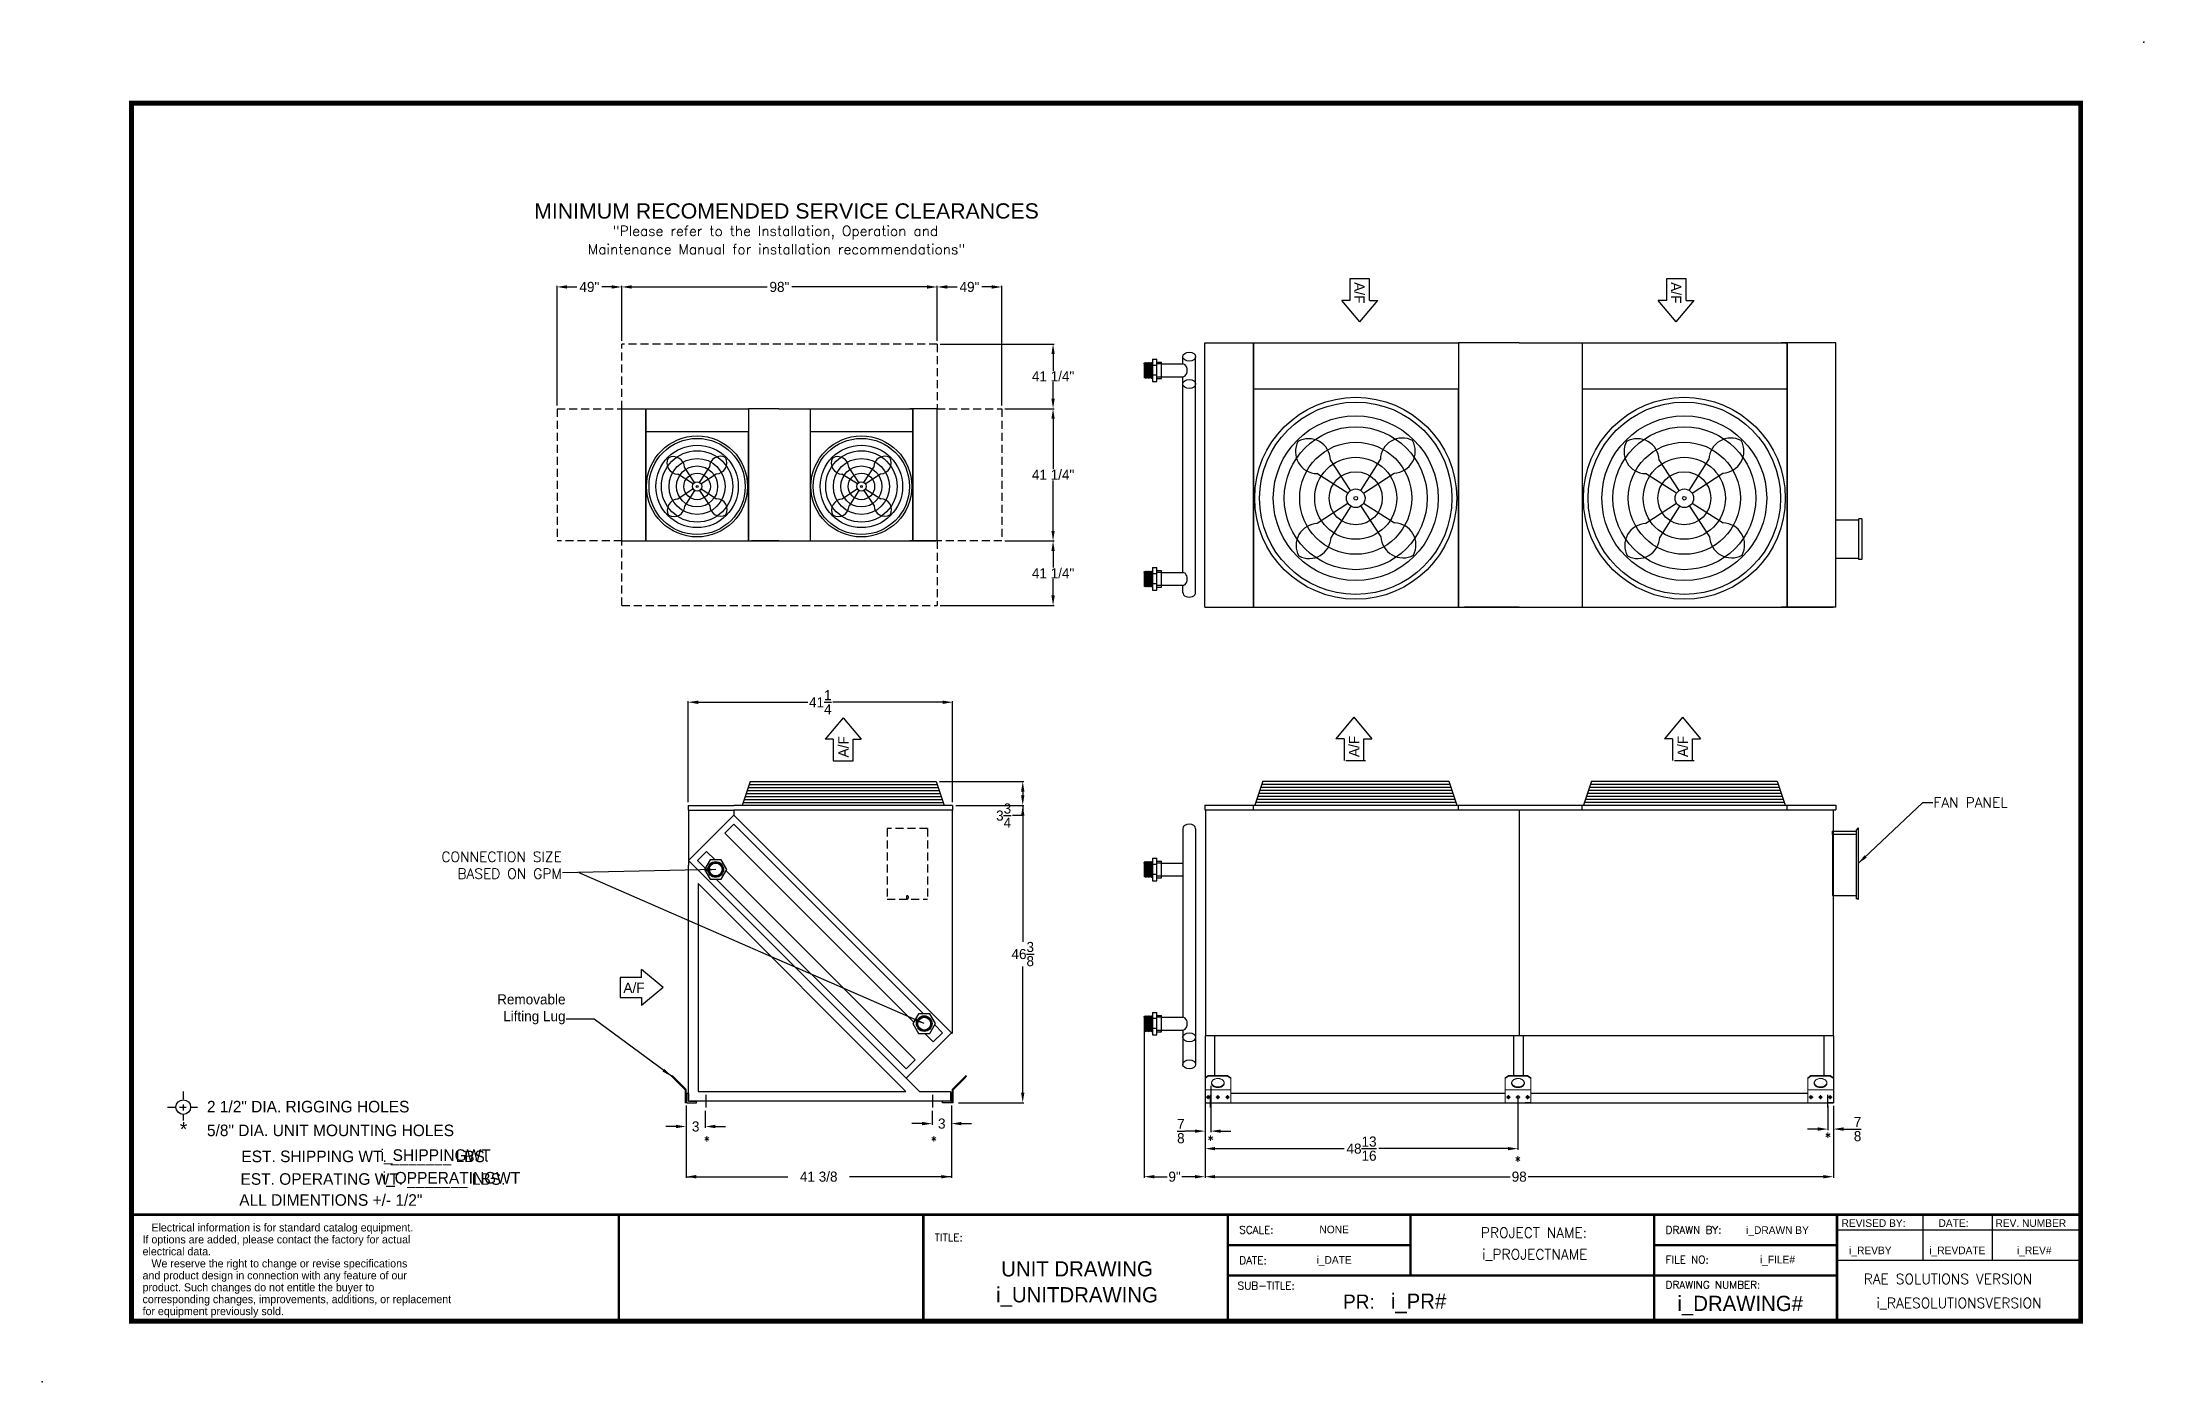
# Model space of a CAD drawing. Extents: x -14 to 314, y -9 to 200.
import ezdxf
from ezdxf.enums import TextEntityAlignment as Align

# ---------------------------------------------------------------- set-up
doc = ezdxf.new("R2010")
doc.units = 0
doc.header["$MEASUREMENT"] = 0
doc.linetypes.add('HIDDEN', pattern=[0.375, 0.25, -0.125])
doc.layers.get('0').update_dxf_attribs({"linetype": 'CONTINUOUS'})
doc.layers.get('Defpoints').update_dxf_attribs({"linetype": 'CONTINUOUS'})
doc.styles.add('dimentions', font='ARIAL.TTF')
doc.styles.add('ROMANS', font='ROMANS')
doc.styles.add('SIMPLEX', font='SIMPLEX')
doc.dimstyles.get("Standard").update_dxf_attribs({"dimtxt": 1.577, "dimasz": 1.577, "dimexe": 0.18, "dimexo": 0.5, "dimgap": 0.09, "dimtad": 0, "dimtih": 1, "dimtoh": 1, "dimdec": 4, "dimzin": 0, "dimdsep": 46, "dimlunit": 5, "dimtxsty": 'STANDARD', "dimcen": 0.09, "dimadec": 0, "dimazin": 0, "dimtfac": 1, "dimtdec": 4, "dimtofl": 0, "dimtmove": 0, "dimatfit": 3, "dimfxl": 1, "dimtolj": 1, "dimtzin": 0, "dimarcsym": 0})

msp = doc.modelspace()

# ---------------------------------------------------------------- texts
at = {"color": 7, "lineweight": 30, "style": 'dimentions'}
msp.add_text('MINIMUM RECOMENDED SERVICE CLEARANCES', height=2.375, dxfattribs=at).set_placement((62.81191, 171.99086))
at = {"color": 7, "style": 'SIMPLEX'}
for s, p in [('"Please refer to the Installation, Operation and', (100.43406, 169.27439)), ('Maintenance Manual for installation recommendations"', (100.62215, 166.41596)), ('PROJECT NAME:', (218.73852, 13.02302)), ('i_PROJECTNAME', (218.85843, 9.64759)), ('i_RAESOLUTIONSVERSION', (285.0392, 2.055))]:
    msp.add_text(s, height=1.577, dxfattribs=at).set_placement(p, align=Align.CENTER)
at = {"color": 7}
for rotation, p in [(270, (190.73566, 162.06378)), (270, (240.11066, 162.06378)), (90, (111.84114, 87.93307)), (90, (191.49157, 87.99557)), (90, (242.74157, 87.99557))]:
    msp.add_text('A/F', height=1.59375, rotation=rotation, dxfattribs=at).set_placement(p)
for s, height, p in [('A/F', 1.59375, (76.73058, 51.21464)), ('2 1/2" DIA. RIGGING HOLES', 1.805, (11.77828, 32.56941)), ('5/8" DIA. UNIT MOUNTING HOLES', 1.805, (11.77828, 28.86709)), ('REVISED BY:', 1.1875, (266.7128, 14.71061)), ('DATE:', 1.1875, (281.83479, 14.71061)), ('REV. NUMBER', 1.1875, (290.71508, 14.71061)), ('i_PR#', 2.375, (196.41459, 1.93681))]:
    msp.add_text(s, height=height, dxfattribs=at).set_placement(p)
for s, height, p in [('*', 2.22139, (8.13594, 28.83584)), ('EST. SHIPPING WT. _______ LBS.', 1.805, (36.47209, 24.81093)), ('i_SHIPPINGWT', 1.8070715, (47.44297, 25.00811)), ('EST. OPERATING WT. _______ LBS.', 1.805, (37.67062, 21.28024)), ('i_OPPERATINGWT', 1.805, (49.91277, 21.47741)), ('ALL DIMENTIONS +/- 1/2"', 1.805, (31.09818, 18.00447)), ('NONE', 1.1875, (187.58093, 13.71899)), ('i_DRAWN BY', 1.1875, (256.72296, 13.61712)), ('i_DATE', 1.1875, (187.58093, 8.96899)), ('i_FILE#', 1.1875, (256.72296, 9.02268)), ('i_REVBY', 1.1875, (271.20384, 10.4526)), ('i_REVDATE', 1.1875, (284.77967, 10.4526)), ('i_REV#', 1.1875, (296.77165, 10.4526)), ('UNIT DRAWING', 2.375, (147.47444, 6.98562)), ('i_UNITDRAWING', 2.375, (147.47444, 2.93778)), ('i_DRAWING#', 2.375, (250.90732, 1.58908))]:
    msp.add_text(s, height=height, dxfattribs=at).set_placement(p, align=Align.CENTER)
at = {"color": 7, "lineweight": 25}
for s, p in [('If options are added, please contact the factory for actual', (1.73877, 12.13683)), ('   Electrical information is for standard catalog equipment.', (1.73877, 13.99713)), ('electrical data.', (1.73877, 10.27653)), ('and product design in connection with any feature of our', (1.73877, 6.53248)), ('   We reserve the right to change or revise specifications', (1.73877, 8.39278)), ('corresponding changes, improvements, additions, or replacement ', (1.73877, 2.81188)), ('product. Such changes do not entitle the buyer to', (1.73877, 4.67218)), ('for equipment previously sold.', (1.73877, 0.95158))]:
    msp.add_text(s, height=1.240199, dxfattribs=at).set_placement(p)
at = {"color": 7, "style": 'SIMPLEX'}
for s, height, p in [('TITLE:', 1.1875, (125.28125, 12.46875)), ('SCALE:', 1.1875, (172.78125, 13.65625)), ('DRAWN BY:', 1.1875, (239.28125, 13.65625)), ('DATE:', 1.1875, (172.78125, 8.90625)), ('FILE NO:', 1.1875, (239.28125, 9.02106)), ('RAE SOLUTIONS VERSION', 1.577, (270.16325, 5.80211)), ('SUB-TITLE:', 1.1875, (172.52393, 4.93986)), ('DRAWING NUMBER:', 1.1875, (239.28125, 5.08405))]:
    msp.add_text(s, height=height, dxfattribs=at).set_placement(p)
at = {"color": 7}
msp.add_text('PR:', height=2.226562, dxfattribs=at).set_placement((193.92816, 1.93681), align=Align.RIGHT)
for s, insert, char_height, attachment_point, style in [('FAN PANEL', (281.06122, 80.90169), 1.577, 4, 'SIMPLEX'), ('CONNECTION SIZE\\PBASED ON GPM', (67.13168, 69.02369), 1.577, 9, 'SIMPLEX'), ('*', (89.75149, 28.86738), 1.48072, 2, 'ROMANS'), ('*', (125.12649, 28.86738), 1.48072, 2, 'ROMANS'), ('*', (168.31674, 28.96574), 1.48072, 2, 'ROMANS'), ('*', (264.59813, 29.43243), 1.48072, 2, 'ROMANS'), ('*', (216.24166, 25.72536), 1.48072, 2, 'ROMANS')]:
    msp.add_mtext(s, dxfattribs=dict(at, insert=insert, char_height=char_height, attachment_point=attachment_point, style=style))
at = {"color": 7, "insert": (67.70856, 46.31346), "char_height": 1.577, "attachment_point": 9}
msp.add_mtext('Removable\\PLifting Lug', dxfattribs=at)
at = {"color": 7, "ltscale": 5, "insert": (107.18899, 22.54072), "char_height": 1.577, "attachment_point": 5}
msp.add_mtext('41 3/8', dxfattribs=at)

# ---------------------------------------------------------------- blocks, each defined once
blk = doc.blocks.new('*D15')
at = {"color": 0, "lineweight": -2, "ltscale": 5}
for p, q in [((136.24, 142.33), (143.92, 142.33)), ((143.74, 140.76), (143.74, 132.9)), ((143.74, 123.28), (143.74, 131.14)), ((136.24, 121.71), (143.92, 121.71))]:
    blk.add_line(p, q, dxfattribs=at)
at = {"color": 0, "ltscale": 5}
for points in [[(143.48, 140.76), (144, 140.76), (143.74, 142.33)], [(143.48, 123.28), (144, 123.28), (143.74, 121.71)]]:
    blk.add_solid(points, dxfattribs=at)
at = {"layer": 'Defpoints', "color": 0, "ltscale": 5}
for p in [(135.74, 142.33), (135.74, 121.71), (143.74, 121.71)]:
    blk.add_point(p, dxfattribs=at)
at = {"color": 0, "ltscale": 5, "insert": (143.74, 132.02), "char_height": 1.577, "attachment_point": 5}
blk.add_mtext('\\A1;41 1/4"', dxfattribs=at)
blk = doc.blocks.new('*D16')
at = {"color": 0, "lineweight": -2, "ltscale": 5}
for p, q in [((125.65, 152.92), (125.65, 161.5)), ((127.23, 161.32), (128.77, 161.32)), ((134.16, 161.32), (132.63, 161.32)), ((135.74, 142.83), (135.74, 161.5))]:
    blk.add_line(p, q, dxfattribs=at)
at = {"color": 0, "ltscale": 5}
for points in [[(127.23, 161.59), (127.23, 161.06), (125.65, 161.32)], [(134.16, 161.59), (134.16, 161.06), (135.74, 161.32)]]:
    blk.add_solid(points, dxfattribs=at)
at = {"layer": 'Defpoints', "color": 0, "ltscale": 5}
for p in [(135.74, 161.32), (125.65, 152.42), (135.74, 142.33)]:
    blk.add_point(p, dxfattribs=at)
at = {"color": 0, "ltscale": 5, "insert": (130.7, 161.32), "char_height": 1.577, "attachment_point": 5}
blk.add_mtext('\\A1;49"', dxfattribs=at)
blk = doc.blocks.new('*D17')
at = {"color": 0, "lineweight": -2, "ltscale": 5}
for p, q in [((126.15, 152.42), (143.92, 152.42)), ((143.74, 150.84), (143.74, 148.25)), ((143.74, 143.91), (143.74, 146.5)), ((136.24, 142.33), (143.92, 142.33))]:
    blk.add_line(p, q, dxfattribs=at)
at = {"color": 0, "ltscale": 5}
for points in [[(143.48, 150.84), (144, 150.84), (143.74, 152.42)], [(143.48, 143.91), (144, 143.91), (143.74, 142.33)]]:
    blk.add_solid(points, dxfattribs=at)
at = {"layer": 'Defpoints', "color": 0, "ltscale": 5}
for p in [(125.65, 152.42), (143.74, 152.42), (135.74, 142.33)]:
    blk.add_point(p, dxfattribs=at)
at = {"color": 0, "ltscale": 5, "insert": (143.74, 147.38), "char_height": 1.577, "attachment_point": 5}
blk.add_mtext('\\A1;41 1/4"', dxfattribs=at)
blk = doc.blocks.new('*D18')
at = {"color": 0, "lineweight": -2, "ltscale": 5}
for p, q in [((136.24, 121.71), (143.92, 121.71)), ((143.74, 120.13), (143.74, 117.54)), ((143.74, 113.2), (143.74, 115.78)), ((126.15, 111.62), (143.92, 111.62))]:
    blk.add_line(p, q, dxfattribs=at)
at = {"color": 0, "ltscale": 5}
for points in [[(143.48, 120.13), (144, 120.13), (143.74, 121.71)], [(143.48, 113.2), (144, 113.2), (143.74, 111.62)]]:
    blk.add_solid(points, dxfattribs=at)
at = {"layer": 'Defpoints', "color": 0, "ltscale": 5}
for p in [(135.74, 121.71), (125.65, 111.62), (143.74, 111.62)]:
    blk.add_point(p, dxfattribs=at)
at = {"color": 0, "ltscale": 5, "insert": (143.74, 116.66), "char_height": 1.577, "attachment_point": 5}
blk.add_mtext('\\A1;41 1/4"', dxfattribs=at)
blk = doc.blocks.new('*D19')
at = {"color": 0, "lineweight": -2, "ltscale": 5}
for p, q in [((66.38, 142.83), (66.38, 161.5)), ((67.95, 161.32), (69.49, 161.32)), ((74.89, 161.32), (73.35, 161.32)), ((76.47, 152.92), (76.47, 161.5))]:
    blk.add_line(p, q, dxfattribs=at)
at = {"color": 0, "ltscale": 5}
for points in [[(67.95, 161.59), (67.95, 161.06), (66.38, 161.32)], [(74.89, 161.59), (74.89, 161.06), (76.47, 161.32)]]:
    blk.add_solid(points, dxfattribs=at)
at = {"layer": 'Defpoints', "color": 0, "ltscale": 5}
for p in [(66.38, 161.32), (76.47, 152.42), (66.38, 142.33)]:
    blk.add_point(p, dxfattribs=at)
at = {"color": 0, "ltscale": 5, "insert": (71.42, 161.32), "char_height": 1.577, "attachment_point": 5}
blk.add_mtext('\\A1;49"', dxfattribs=at)
blk = doc.blocks.new('*D20')
at = {"color": 0, "lineweight": -2, "ltscale": 5}
for p, q in [((76.47, 152.92), (76.47, 161.5)), ((78.04, 161.32), (99.13, 161.32)), ((124.08, 161.32), (102.99, 161.32)), ((125.65, 152.92), (125.65, 161.5))]:
    blk.add_line(p, q, dxfattribs=at)
at = {"color": 0, "ltscale": 5}
for points in [[(78.04, 161.59), (78.04, 161.06), (76.47, 161.32)], [(124.08, 161.59), (124.08, 161.06), (125.65, 161.32)]]:
    blk.add_solid(points, dxfattribs=at)
at = {"layer": 'Defpoints', "color": 0, "ltscale": 5}
for p in [(76.47, 161.32), (76.47, 152.42), (125.65, 152.42)]:
    blk.add_point(p, dxfattribs=at)
at = {"color": 0, "ltscale": 5, "insert": (101.06, 161.32), "char_height": 1.577, "attachment_point": 5}
blk.add_mtext('\\A1;98"', dxfattribs=at)
blk = doc.blocks.new('*D21')
at = {"color": 0, "lineweight": -2, "ltscale": 5}
for p, q in [((167.44, 33.59), (167.44, 22.36)), ((265.44, 33.59), (265.44, 22.36)), ((169.02, 22.54), (215.04, 22.54)), ((263.86, 22.54), (217.85, 22.54))]:
    blk.add_line(p, q, dxfattribs=at)
at = {"color": 0, "ltscale": 5}
for points in [[(169.02, 22.8), (169.02, 22.28), (167.44, 22.54)], [(263.86, 22.8), (263.86, 22.28), (265.44, 22.54)]]:
    blk.add_solid(points, dxfattribs=at)
at = {"layer": 'Defpoints', "color": 0, "ltscale": 5}
for p in [(167.44, 34.09), (265.44, 34.09), (265.44, 22.54)]:
    blk.add_point(p, dxfattribs=at)
at = {"color": 0, "ltscale": 5, "insert": (216.44, 22.54), "char_height": 1.577, "attachment_point": 5}
blk.add_mtext('\\A1;98', dxfattribs=at)
blk = doc.blocks.new('*D22')
at = {"color": 0, "lineweight": -2, "ltscale": 5}
for p, q in [((86.81, 80.94), (86.81, 96.73)), ((88.39, 96.55), (105.51, 96.55)), ((126.5, 96.55), (109.37, 96.55)), ((128.07, 80.95), (128.07, 96.73))]:
    blk.add_line(p, q, dxfattribs=at)
at = {"color": 0, "ltscale": 5}
for points in [[(88.39, 96.81), (88.39, 96.28), (86.81, 96.55)], [(126.5, 96.81), (126.5, 96.28), (128.07, 96.55)]]:
    blk.add_solid(points, dxfattribs=at)
at = {"layer": 'Defpoints', "color": 0, "ltscale": 5}
for p in [(128.07, 96.55), (86.81, 80.44), (128.07, 80.45)]:
    blk.add_point(p, dxfattribs=at)
at = {"color": 0, "ltscale": 5, "insert": (107.44, 96.55), "char_height": 1.577, "attachment_point": 5}
blk.add_mtext('\\A1;41{\\H1x;\\S1/4;}', dxfattribs=at)
blk = doc.blocks.new('*D23')
at = {"color": 0, "lineweight": -2, "ltscale": 5}
for p, q in [((157.94, 45.92), (157.94, 22.36)), ((167.44, 33.59), (167.44, 22.36)), ((159.52, 22.54), (161.55, 22.54)), ((165.86, 22.54), (163.83, 22.54))]:
    blk.add_line(p, q, dxfattribs=at)
at = {"color": 0, "ltscale": 5}
for points in [[(159.52, 22.8), (159.52, 22.28), (157.94, 22.54)], [(165.86, 22.8), (165.86, 22.28), (167.44, 22.54)]]:
    blk.add_solid(points, dxfattribs=at)
at = {"layer": 'Defpoints', "color": 0, "ltscale": 5}
for p in [(157.94, 46.42), (167.44, 34.09), (157.94, 22.54)]:
    blk.add_point(p, dxfattribs=at)
at = {"color": 0, "ltscale": 5, "insert": (162.69, 22.54), "char_height": 1.577, "attachment_point": 5}
blk.add_mtext('\\A1;9"', dxfattribs=at)
blk = doc.blocks.new('*D24')
at = {"color": 0, "lineweight": -2, "ltscale": 5}
for p, q in [((128.57, 80.45), (139.19, 80.45)), ((139.01, 78.87), (139.01, 59.2)), ((139.01, 35.66), (139.01, 55.34)), ((129, 34.09), (139.19, 34.09))]:
    blk.add_line(p, q, dxfattribs=at)
at = {"color": 0, "ltscale": 5}
for points in [[(138.75, 78.87), (139.27, 78.87), (139.01, 80.45)], [(138.75, 35.66), (139.27, 35.66), (139.01, 34.09)]]:
    blk.add_solid(points, dxfattribs=at)
at = {"layer": 'Defpoints', "color": 0, "ltscale": 5}
for p in [(128.07, 80.45), (128.5, 34.09), (139.01, 34.09)]:
    blk.add_point(p, dxfattribs=at)
at = {"color": 0, "ltscale": 5, "insert": (139.01, 57.27), "char_height": 1.577, "attachment_point": 5}
blk.add_mtext('\\A1;46{\\H1x;\\S3/8;}', dxfattribs=at)
blk = doc.blocks.new('*D25')
at = {"color": 0, "lineweight": -2, "ltscale": 5}
for p, q in [((126.01, 84.2), (139.19, 84.2)), ((139.01, 82.62), (139.01, 82.02)), ((128.57, 80.45), (139.19, 80.45)), ((139.01, 78.87), (137.43, 78.87)), ((139.01, 80.45), (139.01, 78.87))]:
    blk.add_line(p, q, dxfattribs=at)
at = {"color": 0, "ltscale": 5}
for points in [[(138.75, 82.62), (139.27, 82.62), (139.01, 84.2)], [(138.75, 82.02), (139.27, 82.02), (139.01, 80.45)]]:
    blk.add_solid(points, dxfattribs=at)
at = {"layer": 'Defpoints', "color": 0, "ltscale": 5}
for p in [(125.51, 84.2), (128.07, 80.45), (139.01, 80.45)]:
    blk.add_point(p, dxfattribs=at)
at = {"color": 0, "ltscale": 5, "insert": (136.03, 78.87), "char_height": 1.577, "attachment_point": 5}
blk.add_mtext('\\A1;3{\\H1x;\\S3/4;}', dxfattribs=at)
blk = doc.blocks.new('*D26')
at = {"color": 0, "lineweight": -2}
for p, q in [((167.44, 36.73), (167.44, 29.47)), ((168.32, 36.73), (168.32, 29.47)), ((165.86, 29.65), (164.29, 29.65)), ((169.89, 29.65), (171.47, 29.65))]:
    blk.add_line(p, q, dxfattribs=at)
at = {"color": 0}
for points in [[(165.86, 29.91), (165.86, 29.39), (167.44, 29.65)], [(169.89, 29.91), (169.89, 29.39), (168.32, 29.65)]]:
    blk.add_solid(points, dxfattribs=at)
at = {"layer": 'Defpoints', "color": 0}
for p in [(167.44, 37.23), (168.32, 37.23), (167.44, 29.65)]:
    blk.add_point(p, dxfattribs=at)
at = {"color": 0, "insert": (163.67, 29.65), "char_height": 1.577, "attachment_point": 5}
blk.add_mtext('\\A1;{\\H1x;\\S7/8;}', dxfattribs=at)
blk = doc.blocks.new('*D27')
at = {"color": 0, "lineweight": -2}
for p, q in [((264.57, 33.59), (264.57, 29.79)), ((265.44, 33.59), (265.44, 29.79)), ((262.99, 29.97), (261.41, 29.97)), ((267.02, 29.97), (268.6, 29.97))]:
    blk.add_line(p, q, dxfattribs=at)
at = {"color": 0}
for points in [[(262.99, 30.24), (262.99, 29.71), (264.57, 29.97)], [(267.02, 30.24), (267.02, 29.71), (265.44, 29.97)]]:
    blk.add_solid(points, dxfattribs=at)
at = {"layer": 'Defpoints', "color": 0}
for p in [(264.57, 34.09), (265.44, 34.09), (265.44, 29.97)]:
    blk.add_point(p, dxfattribs=at)
at = {"color": 0, "insert": (269.21, 29.97), "char_height": 1.577, "attachment_point": 5}
blk.add_mtext('\\A1;{\\H1x;\\S7/8;}', dxfattribs=at)
blk = doc.blocks.new('*D28')
at = {"color": 0, "lineweight": -2}
for p, q in [((167.44, 33.59), (167.44, 26.74)), ((216.25, 33.59), (216.25, 26.74)), ((169.02, 26.92), (189.13, 26.92)), ((214.68, 26.92), (194.57, 26.92))]:
    blk.add_line(p, q, dxfattribs=at)
at = {"color": 0}
for points in [[(169.02, 27.18), (169.02, 26.66), (167.44, 26.92)], [(214.68, 27.18), (214.68, 26.66), (216.25, 26.92)]]:
    blk.add_solid(points, dxfattribs=at)
at = {"layer": 'Defpoints', "color": 0}
for p in [(167.44, 34.09), (216.25, 34.09), (216.25, 26.92)]:
    blk.add_point(p, dxfattribs=at)
at = {"color": 0, "insert": (191.85, 26.92), "char_height": 1.577, "attachment_point": 5}
blk.add_mtext('\\A1;48{\\H1x;\\S13/16;}', dxfattribs=at)
blk = doc.blocks.new('SW_CENTERMARKSYMBOL_0')
at = {"color": 0, "linetype": 'Continuous', "lineweight": 0}
for p, q in [((-0.2, 0), (-0.31875, 0)), ((0, 0), (-0.1, 0)), ((0, 0.2), (0, 0.31875)), ((0, 0), (0, 0.1)), ((0, 0), (0, -0.1)), ((0, 0), (0.1, 0)), ((0.2, 0), (0.31875, 0)), ((0, -0.2), (0, -0.31875))]:
    blk.add_line(p, q, dxfattribs=at)
blk = doc.blocks.new('SW_CENTERMARKSYMBOL_1')
at = {"color": 0, "linetype": 'Continuous', "lineweight": 0}
for p, q in [((-0.2, 0), (-0.31875, 0)), ((0, 0), (-0.1, 0)), ((0, 0.2), (0, 0.31875)), ((0, 0), (0, 0.1)), ((0, 0), (0, -0.1)), ((0, 0), (0.1, 0)), ((0.2, 0), (0.31875, 0)), ((0, -0.2), (0, -0.31875))]:
    blk.add_line(p, q, dxfattribs=at)
blk = doc.blocks.new('SW_CENTERMARKSYMBOL_2')
at = {"color": 0, "linetype": 'Continuous', "lineweight": 0}
for p, q in [((-0.2, 0), (-0.31875, 0)), ((0, 0), (-0.1, 0)), ((0, 0.2), (0, 0.31875)), ((0, 0), (0, 0.1)), ((0, 0), (0, -0.1)), ((0, 0), (0.1, 0)), ((0.2, 0), (0.31875, 0)), ((0, -0.2), (0, -0.31875))]:
    blk.add_line(p, q, dxfattribs=at)
blk = doc.blocks.new('*D32')
at = {"color": 0, "lineweight": -2}
for p, q in [((86.5, 33.59), (86.5, 30.19)), ((89.5, 32.84), (89.5, 30.19)), ((84.92, 30.37), (83.35, 30.37)), ((91.08, 30.37), (92.66, 30.37))]:
    blk.add_line(p, q, dxfattribs=at)
at = {"color": 0}
for points in [[(84.92, 30.64), (84.92, 30.11), (86.5, 30.37)], [(91.08, 30.64), (91.08, 30.11), (89.5, 30.37)]]:
    blk.add_solid(points, dxfattribs=at)
at = {"layer": 'Defpoints', "color": 0}
for p in [(86.5, 34.09), (89.5, 33.34), (86.5, 30.37)]:
    blk.add_point(p, dxfattribs=at)
at = {"color": 0, "insert": (88, 30.37), "char_height": 1.577, "attachment_point": 5}
blk.add_mtext('\\A1;3', dxfattribs=at)
blk = doc.blocks.new('*D33')
at = {"color": 0, "lineweight": -2}
for p, q in [((124.88, 32.84), (124.88, 30.64)), ((127.88, 33.59), (127.88, 30.64)), ((123.3, 30.82), (121.72, 30.82)), ((129.45, 30.82), (131.03, 30.82))]:
    blk.add_line(p, q, dxfattribs=at)
at = {"color": 0}
for points in [[(123.3, 31.09), (123.3, 30.56), (124.88, 30.82)], [(129.45, 31.09), (129.45, 30.56), (127.88, 30.82)]]:
    blk.add_solid(points, dxfattribs=at)
at = {"layer": 'Defpoints', "color": 0}
for p in [(124.88, 33.34), (127.88, 34.09), (127.88, 30.82)]:
    blk.add_point(p, dxfattribs=at)
at = {"color": 0, "insert": (126.38, 30.82), "char_height": 1.577, "attachment_point": 5}
blk.add_mtext('\\A1;3', dxfattribs=at)

# ---------------------------------------------------------------- dimensions: what is measured, and where the dimension line sits
at = {"color": 7, "ltscale": 5}
for base, p1, p2, text, picture, middle in [((66.37661, 161.32495), (76.46519, 152.42076), (66.37661, 142.33217), '49"', '*D19', (71.4209, 161.32495)), ((76.46519, 161.32495), (125.65269, 152.42076), (76.46519, 152.42076), '98"', '*D20', (101.05894, 161.32495)), ((135.74128, 161.32495), (125.65269, 152.42076), (135.74128, 142.33217), '49"', '*D16', (130.69699, 161.32495))]:
    dim = msp.add_linear_dim(base=base, p1=p1, p2=p2, text=text, dimstyle='Standard', dxfattribs=at)
    dim.commit()
    dim.dimension.update_dxf_attribs({"geometry": picture, "text_midpoint": middle})
for base, p1, p2, picture, middle in [((143.73794, 152.42076), (135.74128, 142.33217), (125.65269, 152.42076), '*D17', (143.73794, 147.37647)), ((143.73794, 121.70717), (135.74128, 142.33217), (135.74128, 121.70717), '*D15', (143.73794, 132.01967)), ((143.73794, 111.61859), (135.74128, 121.70717), (125.65269, 111.61859), '*D18', (143.73794, 116.66288))]:
    dim = msp.add_linear_dim(base=base, p1=p1, p2=p2, angle=270, text='41 1/4"', dimstyle='Standard', dxfattribs=at)
    dim.commit()
    dim.dimension.update_dxf_attribs({"geometry": picture, "text_midpoint": middle})
for base, p1, p2, picture, middle in [((128.07256, 96.5452), (86.81399, 80.43906), (128.07256, 80.44762), '*D22', (107.44327, 96.5452)), ((265.44174, 22.54072), (167.44174, 34.08621), (265.44174, 34.08621), '*D21', (216.44174, 22.54072))]:
    dim = msp.add_linear_dim(base=base, p1=p1, p2=p2, dimstyle='Standard', dxfattribs=at)
    dim.commit()
    dim.dimension.update_dxf_attribs({"geometry": picture, "text_midpoint": middle})
for base, p1, p2, picture, middle in [((139.00819, 80.44762), (125.51006, 84.19762), (128.07256, 80.44762), '*D25', (136.02702, 78.87062)), ((139.00819, 34.08621), (128.07256, 80.44762), (128.50149, 34.08621), '*D24', (139.00819, 57.26692))]:
    dim = msp.add_linear_dim(base=base, p1=p1, p2=p2, angle=90, dimstyle='Standard', dxfattribs=at)
    dim.commit()
    dim.dimension.update_dxf_attribs({"geometry": picture, "text_midpoint": middle})
dim = msp.add_linear_dim(base=(157.94174, 22.54072), p1=(167.44174, 34.08621), p2=(157.94174, 46.42071), text='9"', dimstyle='Standard', dxfattribs=at)
dim.commit()
dim.dimension.update_dxf_attribs({"geometry": '*D23', "text_midpoint": (162.69174, 22.54072), "dimtype": 160})
at = {"color": 7}
dim = msp.add_linear_dim(base=(167.44174, 29.64994), p1=(168.31674, 37.23175), p2=(167.44174, 37.23175), dimstyle='Standard', dxfattribs=at)
dim.commit()
dim.dimension.update_dxf_attribs({"geometry": '*D26', "text_midpoint": (163.67207, 29.64994), "dimtype": 160})
for base, p1, p2, picture, middle in [((86.50149, 30.3723), (89.50149, 33.33621), (86.50149, 34.08621), '*D32', (88.00149, 30.3723)), ((127.87649, 30.82425), (124.87649, 33.33621), (127.87649, 34.08621), '*D33', (126.37649, 30.82425)), ((216.25424, 26.92166), (167.44174, 34.08621), (216.25424, 34.08621), '*D28', (191.84799, 26.92166)), ((265.44174, 29.97395), (264.56674, 34.08621), (265.44174, 34.08621), '*D27', (269.21141, 29.97395))]:
    dim = msp.add_linear_dim(base=base, p1=p1, p2=p2, dimstyle='Standard', dxfattribs=at)
    dim.commit()
    dim.dimension.update_dxf_attribs({"geometry": picture, "text_midpoint": middle})

# ---------------------------------------------------------------- linework, layer by layer
at = {"color": 7}
for p, q in [((190.02327, 162.59564), (190.02327, 159.22794)), ((193.11021, 162.59564), (190.02327, 162.59564)), ((193.11021, 159.22794), (193.11021, 162.59564)), ((242.48521, 162.59564), (239.39827, 162.59564)), ((239.39827, 162.59564), (239.39827, 159.22794)), ((242.48521, 159.22794), (242.48521, 162.59564)), ((191.56674, 155.86024), (188.76044, 159.22794)), ((190.02327, 159.22794), (188.76044, 159.22794)), ((191.56674, 155.86024), (194.37305, 159.22794)), ((193.11021, 159.22794), (194.37305, 159.22794)), ((240.94174, 155.86024), (238.13544, 159.22794)), ((239.39827, 159.22794), (238.13544, 159.22794)), ((240.94174, 155.86024), (243.74805, 159.22794)), ((242.48521, 159.22794), (243.74805, 159.22794)), ((157.94174, 149.42124), (158.00056, 149.48007)), ((157.94174, 149.3163), (157.94174, 149.42124)), ((157.94174, 149.3163), (157.94174, 147.3163)), ((157.9474, 149.4269), (158.05939, 147.21136)), ((158.00056, 149.48007), (158.05939, 149.42124)), ((158.05939, 149.42124), (158.17704, 149.53889)), ((158.05939, 149.42124), (158.17704, 147.09371)), ((158.17704, 149.53889), (158.29468, 149.42124)), ((158.17704, 149.53889), (158.29468, 147.21136)), ((158.29468, 149.42124), (158.41233, 149.53889)), ((158.29468, 149.42124), (158.41233, 147.09371)), ((158.41233, 149.53889), (158.52998, 149.42124)), ((158.41233, 149.53889), (158.52998, 147.21136)), ((158.52998, 149.42124), (158.64762, 149.53889)), ((158.52998, 149.42124), (158.64762, 147.09371)), ((158.64762, 149.53889), (158.76527, 149.42124)), ((158.64762, 149.53889), (158.76527, 147.21136)), ((158.64762, 149.53889), (158.76527, 147.21136)), ((158.76527, 149.42124), (158.88292, 149.53889)), ((158.76527, 149.42124), (158.88292, 147.09371)), ((158.88292, 149.53889), (159.00056, 149.42124)), ((158.88292, 149.53889), (159.00056, 147.21136)), ((159.00056, 149.42124), (159.11821, 149.53889)), ((159.00056, 149.42124), (159.11821, 147.09371)), ((159.11821, 149.53889), (159.23586, 149.53889)), ((159.11821, 149.53889), (159.23586, 147.21136)), ((159.23586, 150.0683), (159.23586, 146.5643)), ((159.23586, 150.0683), (159.94174, 150.0683)), ((159.94174, 149.09371), (159.23586, 149.09371)), ((159.94174, 147.53889), (159.23586, 147.53889)), ((159.94174, 146.5643), (159.94174, 150.0683)), ((159.94174, 149.59771), (160.64762, 149.59771)), ((160.64762, 149.3163), (159.94174, 149.3163)), ((160.64762, 147.03489), (160.64762, 149.59771)), ((157.94174, 147.3163), (157.94174, 147.21136)), ((157.94174, 147.21136), (158.00056, 147.15254)), ((158.00056, 147.15254), (158.05939, 147.21136)), ((158.05939, 147.21136), (158.17704, 147.09371)), ((158.17704, 147.09371), (158.29468, 147.21136)), ((158.29468, 147.21136), (158.41233, 147.09371)), ((158.41233, 147.09371), (158.52998, 147.21136)), ((158.52998, 147.21136), (158.64762, 147.09371)), ((158.64762, 147.09371), (158.76527, 147.21136)), ((158.76527, 147.21136), (158.88292, 147.09371)), ((158.88292, 147.09371), (159.00056, 147.21136)), ((159.00056, 147.21136), (159.11821, 147.09371)), ((159.11821, 147.09371), (159.23586, 147.09371)), ((159.23586, 146.5643), (159.94174, 146.5643)), ((159.94174, 147.3163), (160.64762, 147.3163)), ((159.94174, 147.03489), (160.64762, 147.03489)), ((191.71983, 129.58797), (194.78695, 134.41713)), ((242.96983, 129.58797), (246.03695, 134.41713)), ((87.61046, 130.59622), (85.19588, 132.12978)), ((87.82498, 130.81392), (86.25601, 133.20565)), ((88.61205, 130.81972), (90.14561, 133.2343)), ((88.82975, 130.6052), (91.22148, 132.17417)), ((113.23546, 130.59622), (110.82088, 132.12978)), ((113.44998, 130.81392), (111.88101, 133.20565)), ((114.23705, 130.81972), (115.77061, 133.2343)), ((114.45475, 130.6052), (116.84648, 132.17417)), ((189.71665, 129.14096), (184.88749, 132.20808)), ((190.14569, 129.57637), (187.00776, 134.35982)), ((192.15524, 129.15893), (196.93869, 132.29686)), ((240.96665, 129.14096), (236.13749, 132.20808)), ((241.39569, 129.57637), (238.25776, 134.35982)), ((243.40524, 129.15893), (248.18869, 132.29686)), ((87.61626, 129.80915), (85.22453, 128.24018)), ((87.83396, 129.59463), (86.3004, 127.18005)), ((88.62103, 129.60043), (90.19, 127.2087)), ((88.83555, 129.81813), (91.25013, 128.28457)), ((113.24126, 129.80915), (110.84953, 128.24018)), ((113.45896, 129.59463), (111.9254, 127.18005)), ((114.24603, 129.60043), (115.815, 127.2087)), ((114.46055, 129.81813), (116.87513, 128.28457)), ((189.72825, 127.56682), (184.9448, 124.42889)), ((190.16365, 127.13778), (187.09653, 122.30862)), ((191.73779, 127.14938), (194.87572, 122.36593)), ((192.16683, 127.58479), (196.99599, 124.51767)), ((240.97825, 127.56682), (236.1948, 124.42889)), ((241.41365, 127.13778), (238.34653, 122.30862)), ((242.98779, 127.14938), (246.12572, 122.36593)), ((243.41683, 127.58479), (248.24599, 124.51767)), ((157.94174, 116.89433), (158.00056, 116.95315)), ((157.94174, 116.78939), (157.94174, 116.89433)), ((157.94174, 116.78939), (157.94174, 114.78939)), ((157.94174, 114.78939), (157.94174, 114.68445)), ((157.9474, 116.89999), (158.05939, 114.68445)), ((158.00056, 116.95315), (158.05939, 116.89433)), ((158.05939, 116.89433), (158.17704, 117.01198)), ((158.05939, 116.89433), (158.17704, 114.5668)), ((158.17704, 117.01198), (158.29468, 116.89433)), ((158.17704, 117.01198), (158.29468, 114.68445)), ((158.29468, 116.89433), (158.41233, 117.01198)), ((158.29468, 116.89433), (158.41233, 114.5668)), ((158.41233, 117.01198), (158.52998, 116.89433)), ((158.41233, 117.01198), (158.52998, 114.68445)), ((158.52998, 116.89433), (158.64762, 117.01198)), ((158.52998, 116.89433), (158.64762, 114.5668)), ((158.64762, 117.01198), (158.76527, 116.89433)), ((158.64762, 117.01198), (158.76527, 114.68445)), ((158.64762, 117.01198), (158.76527, 114.68445)), ((158.76527, 116.89433), (158.88292, 117.01198)), ((158.76527, 116.89433), (158.88292, 114.5668)), ((158.88292, 117.01198), (159.00056, 116.89433)), ((158.88292, 117.01198), (159.00056, 114.68445)), ((159.00056, 116.89433), (159.11821, 117.01198)), ((159.00056, 116.89433), (159.11821, 114.5668)), ((159.11821, 117.01198), (159.23586, 117.01198)), ((159.11821, 117.01198), (159.23586, 114.68445)), ((159.23586, 117.54139), (159.23586, 114.03739)), ((159.23586, 117.54139), (159.94174, 117.54139)), ((159.94174, 116.5668), (159.23586, 116.5668)), ((159.94174, 115.01198), (159.23586, 115.01198)), ((159.94174, 114.03739), (159.94174, 117.54139)), ((159.94174, 117.0708), (160.64762, 117.0708)), ((160.64762, 116.78939), (159.94174, 116.78939)), ((159.94174, 114.78939), (160.64762, 114.78939)), ((160.64762, 114.50798), (160.64762, 117.0708)), ((157.94174, 114.68445), (158.00056, 114.62563)), ((158.00056, 114.62563), (158.05939, 114.68445)), ((158.05939, 114.68445), (158.17704, 114.5668)), ((158.17704, 114.5668), (158.29468, 114.68445)), ((158.29468, 114.68445), (158.41233, 114.5668)), ((158.41233, 114.5668), (158.52998, 114.68445)), ((158.52998, 114.68445), (158.64762, 114.5668)), ((158.64762, 114.5668), (158.76527, 114.68445)), ((158.76527, 114.68445), (158.88292, 114.5668)), ((158.88292, 114.5668), (159.00056, 114.68445)), ((159.00056, 114.68445), (159.11821, 114.5668)), ((159.11821, 114.5668), (159.23586, 114.5668)), ((159.23586, 114.03739), (159.94174, 114.03739)), ((159.94174, 114.50798), (160.64762, 114.50798)), ((111.01006, 94.13661), (108.20375, 90.76891)), ((111.01006, 94.13661), (113.81636, 90.76891)), ((190.66049, 94.19911), (187.85419, 90.83141)), ((190.66049, 94.19911), (193.4668, 90.83141)), ((241.91049, 94.19911), (239.10419, 90.83141)), ((241.91049, 94.19911), (244.7168, 90.83141)), ((109.46659, 90.76891), (108.20375, 90.76891)), ((109.46659, 90.76891), (109.46659, 87.40121)), ((112.55352, 90.76891), (113.81636, 90.76891)), ((112.55352, 87.40121), (112.55352, 90.76891)), ((189.11702, 90.83141), (187.85419, 90.83141)), ((189.11702, 90.83141), (189.11702, 87.46371)), ((192.20396, 90.83141), (193.4668, 90.83141)), ((192.20396, 87.46371), (192.20396, 90.83141)), ((240.36702, 90.83141), (239.10419, 90.83141)), ((240.36702, 90.83141), (240.36702, 87.46371)), ((243.45396, 87.46371), (243.45396, 90.83141)), ((243.45396, 90.83141), (244.7168, 90.83141)), ((109.46659, 87.40121), (112.55352, 87.40121)), ((189.39827, 87.46371), (192.48521, 87.46371)), ((240.64827, 87.46371), (243.73521, 87.46371)), ((96.51006, 84.19762), (95.26006, 80.44762)), ((95.88506, 82.32262), (126.13506, 82.32262)), ((96.04131, 82.79137), (125.97881, 82.79137)), ((96.19756, 83.26012), (125.82256, 83.26012)), ((96.35381, 83.72887), (125.66631, 83.72887)), ((96.51006, 84.19762), (125.51006, 84.19762)), ((125.51006, 84.19762), (126.76006, 80.44762)), ((176.44174, 84.26012), (175.19174, 80.51012)), ((175.81674, 82.38512), (206.06674, 82.38512)), ((175.97299, 82.85387), (205.91049, 82.85387)), ((176.12924, 83.32262), (205.75424, 83.32262)), ((176.28549, 83.79137), (205.59799, 83.79137)), ((176.44174, 84.26012), (205.44174, 84.26012)), ((205.44174, 84.26012), (206.69174, 80.51012)), ((227.69174, 84.26012), (226.44174, 80.51012)), ((227.06674, 82.38512), (257.31674, 82.38512)), ((227.22299, 82.85387), (257.16049, 82.85387)), ((227.37924, 83.32262), (257.00424, 83.32262)), ((227.53549, 83.79137), (256.84799, 83.79137)), ((227.69174, 84.26012), (256.69174, 84.26012)), ((256.69174, 84.26012), (257.94174, 80.51012)), ((95.41631, 80.91637), (126.60381, 80.91637)), ((95.57256, 81.38512), (126.44756, 81.38512)), ((95.72881, 81.85387), (126.29131, 81.85387)), ((175.34799, 80.97887), (206.53549, 80.97887)), ((175.50424, 81.44762), (206.37924, 81.44762)), ((175.66049, 81.91637), (206.22299, 81.91637)), ((226.59799, 80.97887), (257.78549, 80.97887)), ((226.75424, 81.44762), (257.62924, 81.44762)), ((226.91049, 81.91637), (257.47299, 81.91637)), ((159.23586, 72.21434), (159.23586, 68.71034)), ((159.23586, 72.21434), (159.94174, 72.21434)), ((159.94174, 68.71034), (159.94174, 72.21434)), ((157.94174, 71.56728), (158.00056, 71.62611)), ((157.94174, 71.46234), (157.94174, 71.56728)), ((157.94174, 71.46234), (157.94174, 69.46234)), ((157.94174, 69.46234), (157.94174, 69.3574)), ((157.94174, 69.3574), (158.00056, 69.29858)), ((157.9474, 71.57294), (158.05939, 69.3574)), ((158.00056, 71.62611), (158.05939, 71.56728)), ((158.00056, 69.29858), (158.05939, 69.3574)), ((158.05939, 71.56728), (158.17704, 71.68493)), ((158.05939, 71.56728), (158.17704, 69.23975)), ((158.05939, 69.3574), (158.17704, 69.23975)), ((158.17704, 71.68493), (158.29468, 69.3574)), ((158.17704, 71.68493), (158.29468, 71.56728)), ((158.17704, 69.23975), (158.29468, 69.3574)), ((158.29468, 71.56728), (158.41233, 71.68493)), ((158.29468, 71.56728), (158.41233, 69.23975)), ((158.29468, 69.3574), (158.41233, 69.23975)), ((158.41233, 71.68493), (158.52998, 69.3574)), ((158.41233, 71.68493), (158.52998, 71.56728)), ((158.41233, 69.23975), (158.52998, 69.3574)), ((158.52998, 71.56728), (158.64762, 71.68493)), ((158.52998, 71.56728), (158.64762, 69.23975)), ((158.52998, 69.3574), (158.64762, 69.23975)), ((158.64762, 71.68493), (158.76527, 69.3574)), ((158.64762, 71.68493), (158.76527, 69.3574)), ((158.64762, 71.68493), (158.76527, 71.56728)), ((158.64762, 69.23975), (158.76527, 69.3574)), ((158.76527, 71.56728), (158.88292, 71.68493)), ((158.76527, 71.56728), (158.88292, 69.23975)), ((158.76527, 69.3574), (158.88292, 69.23975)), ((158.88292, 71.68493), (159.00056, 69.3574)), ((158.88292, 71.68493), (159.00056, 71.56728)), ((158.88292, 69.23975), (159.00056, 69.3574)), ((159.00056, 71.56728), (159.11821, 71.68493)), ((159.00056, 71.56728), (159.11821, 69.23975)), ((159.00056, 69.3574), (159.11821, 69.23975)), ((159.11821, 71.68493), (159.23586, 69.3574)), ((159.11821, 71.68493), (159.23586, 71.68493)), ((159.11821, 69.23975), (159.23586, 69.23975)), ((159.94174, 71.23975), (159.23586, 71.23975)), ((159.94174, 69.68493), (159.23586, 69.68493)), ((159.94174, 71.74375), (160.64762, 71.74375)), ((160.64762, 71.46234), (159.94174, 71.46234)), ((159.94174, 69.46234), (160.64762, 69.46234)), ((159.94174, 69.18093), (160.64762, 69.18093)), ((160.64762, 69.18093), (160.64762, 71.74375)), ((159.23586, 68.71034), (159.94174, 68.71034)), ((76.19872, 53.58919), (76.19872, 50.50225)), ((79.56642, 53.58919), (76.19872, 53.58919)), ((82.93412, 52.04572), (79.56642, 54.85203)), ((79.56642, 53.58919), (79.56642, 54.85203)), ((76.19872, 50.50225), (79.56642, 50.50225)), ((82.93412, 52.04572), (79.56642, 49.23942)), ((79.56642, 50.50225), (79.56642, 49.23942)), ((157.94174, 47.52565), (158.00056, 47.58448)), ((157.94174, 47.42071), (157.94174, 47.52565)), ((157.94174, 47.42071), (157.94174, 45.42071)), ((157.9474, 47.53131), (158.05939, 45.31577)), ((158.00056, 47.58448), (158.05939, 47.52565)), ((158.05939, 47.52565), (158.17704, 47.6433)), ((158.05939, 47.52565), (158.17704, 45.19812)), ((158.17704, 47.6433), (158.29468, 45.31577)), ((158.17704, 47.6433), (158.29468, 47.52565)), ((158.29468, 47.52565), (158.41233, 47.6433)), ((158.29468, 47.52565), (158.41233, 45.19812)), ((158.41233, 47.6433), (158.52998, 45.31577)), ((158.41233, 47.6433), (158.52998, 47.52565)), ((158.52998, 47.52565), (158.64762, 47.6433)), ((158.52998, 47.52565), (158.64762, 45.19812)), ((158.64762, 47.6433), (158.76527, 45.31577)), ((158.64762, 47.6433), (158.76527, 45.31577)), ((158.64762, 47.6433), (158.76527, 47.52565)), ((158.76527, 47.52565), (158.88292, 47.6433)), ((158.76527, 47.52565), (158.88292, 45.19812)), ((158.88292, 47.6433), (159.00056, 45.31577)), ((158.88292, 47.6433), (159.00056, 47.52565)), ((159.00056, 47.52565), (159.11821, 47.6433)), ((159.00056, 47.52565), (159.11821, 45.19812)), ((159.11821, 47.6433), (159.23586, 45.31577)), ((159.11821, 47.6433), (159.23586, 47.6433)), ((159.23586, 48.17271), (159.23586, 44.66871)), ((159.23586, 48.17271), (159.94174, 48.17271)), ((159.94174, 47.19812), (159.23586, 47.19812)), ((159.94174, 44.66871), (159.94174, 48.17271)), ((159.94174, 47.70212), (160.64762, 47.70212)), ((160.64762, 47.42071), (159.94174, 47.42071)), ((160.64762, 45.1393), (160.64762, 47.70212)), ((157.94174, 45.42071), (157.94174, 45.31577)), ((157.94174, 45.31577), (158.00056, 45.25695)), ((158.00056, 45.25695), (158.05939, 45.31577)), ((158.05939, 45.31577), (158.17704, 45.19812)), ((158.17704, 45.19812), (158.29468, 45.31577)), ((158.29468, 45.31577), (158.41233, 45.19812)), ((158.41233, 45.19812), (158.52998, 45.31577)), ((158.52998, 45.31577), (158.64762, 45.19812)), ((158.64762, 45.19812), (158.76527, 45.31577)), ((158.76527, 45.31577), (158.88292, 45.19812)), ((158.88292, 45.19812), (159.00056, 45.31577)), ((159.00056, 45.31577), (159.11821, 45.19812)), ((159.11821, 45.19812), (159.23586, 45.19812)), ((159.94174, 45.6433), (159.23586, 45.6433)), ((159.23586, 44.66871), (159.94174, 44.66871)), ((159.94174, 45.42071), (160.64762, 45.42071)), ((159.94174, 45.1393), (160.64762, 45.1393)), ((5.60707, 33.4011), (6.82199, 33.4011)), ((7.52292, 33.4011), (8.54736, 33.4011)), ((8.08906, 35.82861), (8.08906, 34.63064)), ((8.08906, 33.78938), (8.08906, 32.8834)), ((9.24829, 33.4011), (10.28626, 33.4011)), ((167.44174, 34.08621), (216.25424, 34.08621)), ((167.44174, 34.08621), (168.31674, 34.08621)), ((218.25424, 34.08621), (217.37924, 34.08621)), ((265.44174, 34.08621), (264.56674, 34.08621)), ((8.08906, 32.23628), (8.08906, 31.29153)), ((76, 0), (76, 16.625)), ((123.5, 0), (123.5, 16.625)), ((171, 16.625), (266, 16.625)), ((171, 0), (171, 16.625)), ((199.5, 16.625), (199.5, 7.125)), ((237.5, 16.625), (237.5, 7.125)), ((266, 16.625), (266, 0)), ((266, 16.625), (304, 16.625)), ((266, 16.625), (266, 14.25)), ((279.40799, 16.625), (279.40799, 9.5)), ((290.20605, 16.625), (290.20605, 9.5)), ((266, 14.25), (304, 14.25)), ((199.5, 11.875), (171, 11.875)), ((237.5, 11.875), (266, 11.875)), ((237.5, 7.125), (237.5, 11.875)), ((266, 7.125), (171, 7.125)), ((237.5, 7.125), (237.5, 0)), ((266, 9.5), (304, 9.5))]:
    msp.add_line(p, q, dxfattribs=at)
at = {"color": 7, "linetype": 'HIDDEN', "ltscale": 5}
for p, q in [((125.65269, 152.42076), (76.46519, 152.42076)), ((76.46519, 142.33217), (76.46519, 152.42076)), ((125.65269, 152.42076), (125.65269, 142.33217)), ((66.37661, 142.33217), (76.46519, 142.33217)), ((66.37661, 142.33217), (66.37661, 121.70717)), ((125.65269, 142.33217), (135.74128, 142.33217)), ((135.74128, 142.33217), (135.74128, 121.70717)), ((76.46519, 121.70717), (66.37661, 121.70717)), ((76.46519, 111.61859), (76.46519, 121.70717)), ((135.74128, 121.70717), (125.65269, 121.70717)), ((125.65269, 121.70717), (125.65269, 111.61859)), ((76.46519, 111.61859), (125.65269, 111.61859)), ((117.85381, 76.8757), (117.85381, 65.8132)), ((124.16631, 76.8757), (117.85381, 76.8757)), ((124.16631, 76.8757), (124.16631, 65.8132)), ((117.85381, 65.8132), (124.16631, 65.8132)), ((120.88506, 66.2507), (120.88506, 66.0007)), ((121.13506, 66.2507), (121.13506, 66.0007))]:
    msp.add_line(p, q, dxfattribs=at)
at = {"color": 7, "ltscale": 5}
for p, q in [((167.42612, 111.36287), (167.42612, 152.61287)), ((167.42612, 152.61287), (175.92612, 152.61287)), ((174.98862, 152.61287), (174.98862, 111.36287)), ((174.98862, 152.61287), (206.98862, 152.61287)), ((174.98862, 111.36287), (174.98862, 152.61287)), ((206.98862, 152.61287), (206.98862, 111.36287)), ((216.42612, 152.61287), (206.98862, 152.61287)), ((216.42612, 152.61287), (226.23862, 152.61287)), ((226.23862, 152.61287), (226.23862, 111.36287)), ((226.23862, 152.61287), (258.23862, 152.61287)), ((265.80112, 152.61287), (257.30112, 152.61287)), ((258.23862, 152.61287), (258.23862, 111.36287)), ((258.23862, 111.36287), (258.23862, 152.61287)), ((265.80112, 111.36287), (265.80112, 152.61287)), ((157.94174, 149.3163), (157.94174, 147.3163)), ((157.94174, 149.3163), (157.94174, 147.3163)), ((160.64762, 149.3163), (163.97299, 149.3163)), ((163.97299, 149.3163), (163.97299, 150.43762)), ((165.97299, 113.66807), (165.97299, 150.43762)), ((160.64762, 147.3163), (163.97299, 147.3163)), ((163.97299, 116.78939), (163.97299, 147.3163)), ((206.98862, 145.36287), (174.98862, 145.36287)), ((206.98862, 111.36287), (206.98862, 145.36287)), ((258.23862, 145.36287), (226.23862, 145.36287)), ((258.23862, 111.36287), (258.23862, 145.36287)), ((76.46519, 121.70717), (76.46519, 142.33217)), ((76.46519, 142.33217), (80.71519, 142.33217)), ((80.24644, 142.33217), (80.24644, 121.70717)), ((80.24644, 121.70717), (80.24644, 142.33217)), ((80.24644, 142.33217), (96.24644, 142.33217)), ((100.96519, 142.33217), (96.24644, 142.33217)), ((96.24644, 142.33217), (96.24644, 121.70717)), ((100.96519, 142.33217), (105.87144, 142.33217)), ((105.87144, 142.33217), (105.87144, 121.70717)), ((105.87144, 142.33217), (121.87144, 142.33217)), ((125.65269, 142.33217), (121.40269, 142.33217)), ((121.87144, 121.70717), (121.87144, 142.33217)), ((121.87144, 142.33217), (121.87144, 121.70717)), ((125.65269, 121.70717), (125.65269, 142.33217)), ((96.24644, 138.70717), (80.24644, 138.70717)), ((96.24644, 121.70717), (96.24644, 138.70717)), ((121.87144, 138.70717), (105.87144, 138.70717)), ((121.87144, 121.70717), (121.87144, 138.70717)), ((125.65269, 125.50405), (125.65269, 128.5353)), ((265.80112, 118.95662), (265.80112, 125.01912)), ((265.80112, 125.01912), (269.42612, 125.01912)), ((269.42612, 118.83162), (269.42612, 125.14412)), ((269.86362, 125.14412), (269.42612, 125.14412)), ((269.86362, 125.14412), (269.86362, 118.83162)), ((76.46519, 121.70717), (100.96519, 121.70717)), ((76.46519, 121.70717), (80.71519, 121.70717)), ((80.24644, 121.70717), (96.24644, 121.70717)), ((100.96519, 121.70717), (96.71519, 121.70717)), ((100.96519, 121.70717), (125.46519, 121.70717)), ((100.96519, 121.70717), (105.21519, 121.70717)), ((105.87144, 121.70717), (121.87144, 121.70717)), ((125.65269, 121.70717), (121.40269, 121.70717)), ((269.42612, 118.95662), (265.80112, 118.95662)), ((269.86362, 118.83162), (269.42612, 118.83162)), ((157.94174, 116.78939), (157.94174, 114.78939)), ((157.94174, 116.78939), (157.94174, 114.78939)), ((160.64762, 116.78939), (163.97299, 116.78939)), ((160.64762, 114.78939), (163.97299, 114.78939)), ((163.97299, 113.66807), (163.97299, 114.78939)), ((167.42612, 111.36287), (175.92612, 111.36287)), ((167.42612, 111.36287), (216.42612, 111.36287)), ((174.98862, 111.36287), (206.98862, 111.36287)), ((216.42612, 111.36287), (207.92612, 111.36287)), ((216.42612, 111.36287), (265.42612, 111.36287)), ((216.42612, 111.36287), (224.92612, 111.36287)), ((226.23862, 111.36287), (258.23862, 111.36287)), ((265.80112, 111.36287), (257.30112, 111.36287)), ((86.81399, 80.43906), (93.94756, 80.43906)), ((86.81399, 80.43906), (86.81399, 79.68906)), ((86.81399, 79.68906), (93.94756, 79.68906)), ((86.87649, 79.68906), (86.87649, 71.87656)), ((86.87649, 71.87656), (93.94756, 78.94762)), ((86.87649, 71.87656), (93.94756, 78.94762)), ((128.07256, 80.44762), (93.94756, 80.44762)), ((93.94756, 79.69762), (93.94756, 78.94762)), ((128.07256, 79.69762), (93.94756, 79.69762)), ((93.94756, 78.94762), (127.88868, 45.0065)), ((128.01006, 44.88512), (93.94756, 78.94762)), ((128.01006, 79.69762), (128.01006, 44.88512)), ((128.07256, 80.44762), (128.07256, 79.69762)), ((167.42612, 80.51012), (265.80112, 80.51012)), ((167.42612, 80.51012), (167.42612, 79.76012)), ((167.42612, 79.76012), (265.80112, 79.76012)), ((167.50424, 79.76012), (167.50424, 44.51012)), ((174.94174, 80.51012), (174.94174, 79.76012)), ((206.94174, 80.51012), (206.94174, 79.76012)), ((216.44174, 79.76012), (216.44174, 44.51012)), ((226.19174, 80.51012), (226.19174, 79.76012)), ((258.19174, 80.51012), (258.19174, 79.76012)), ((265.37924, 79.76012), (265.37924, 44.51012)), ((265.80112, 80.51012), (265.80112, 79.76012)), ((92.53334, 76.1192), (93.94756, 77.53341)), ((92.53334, 76.1192), (122.01768, 46.63486)), ((93.94756, 77.53341), (123.54298, 47.93799)), ((163.97299, 76.8263), (163.97299, 47.42071)), ((165.97299, 76.8263), (165.97299, 40.05675)), ((265.25674, 76.43168), (268.98778, 76.43168)), ((265.25674, 76.43168), (265.25674, 75.93168)), ((268.98778, 75.93168), (265.25674, 75.93168)), ((265.28799, 75.93168), (265.28799, 66.40043)), ((269.31924, 76.94688), (268.98778, 76.61542)), ((268.98778, 76.61542), (268.98778, 65.88438)), ((269.31924, 76.94688), (269.31924, 65.88438)), ((88.2907, 71.87656), (89.70491, 73.29077)), ((91.01607, 71.97962), (89.70491, 73.29077)), ((122.91684, 35.83621), (86.87649, 71.87656)), ((120.81761, 37.93543), (86.87649, 71.87656)), ((86.87649, 71.87656), (86.87649, 71.87656)), ((86.87649, 71.87656), (86.87649, 71.14871)), ((86.87649, 34.33621), (86.87649, 71.14871)), ((89.49077, 70.67649), (88.2907, 71.87656)), ((120.81761, 39.34964), (91.22219, 68.94507)), ((122.23183, 40.76386), (92.74749, 70.24819)), ((157.94174, 71.46234), (157.94174, 69.46234)), ((160.64762, 71.46234), (163.97299, 71.46234)), ((160.64762, 69.46234), (163.97299, 69.46234)), ((88.37649, 68.25524), (88.37649, 35.83621)), ((120.79552, 35.83621), (88.37649, 68.25524)), ((265.28799, 66.40043), (268.98778, 66.40043)), ((269.31924, 65.88438), (268.98778, 65.88438)), ((269.25674, 65.88438), (269.25674, 65.77543)), ((269.28799, 65.77543), (269.25674, 65.77543)), ((269.28799, 65.88438), (269.28799, 65.77543)), ((125.2744, 46.20656), (126.47447, 45.0065)), ((157.94174, 47.42071), (157.94174, 45.42071)), ((157.94174, 47.42071), (157.94174, 45.42071)), ((160.64762, 47.42071), (163.97299, 47.42071)), ((127.88868, 45.0065), (120.81761, 37.93543)), ((123.7491, 44.90344), (125.06025, 43.59229)), ((126.47447, 45.0065), (125.06025, 43.59229)), ((160.64762, 45.42071), (163.97299, 45.42071)), ((163.97299, 45.42071), (163.97299, 40.05675)), ((167.44174, 44.51012), (167.44174, 34.08621)), ((265.44174, 44.51012), (167.44174, 44.51012)), ((168.94174, 44.51012), (168.94174, 38.30263)), ((215.54096, 44.51012), (215.54096, 38.30263)), ((217.04096, 44.51012), (217.04096, 38.30263)), ((263.94174, 44.51012), (263.94174, 38.30263)), ((265.44174, 44.51012), (265.44174, 34.08621)), ((122.23183, 40.76386), (120.81761, 39.34964)), ((86.50149, 34.08621), (86.50149, 35.58621)), ((86.50149, 34.08621), (86.50149, 35.58621)), ((86.50149, 33.64871), (86.50149, 22.36072)), ((86.62649, 34.08621), (86.62649, 35.58621)), ((86.62649, 35.58621), (86.87649, 35.58621)), ((86.62649, 34.08621), (88.12649, 34.08621)), ((86.87649, 35.58621), (86.87649, 34.33621)), ((86.87649, 34.33621), (88.12649, 34.33621)), ((127.50149, 34.33621), (87.12649, 34.33621)), ((88.12649, 34.08621), (88.12649, 34.33621)), ((88.37649, 35.83621), (120.79552, 35.83621)), ((89.62649, 33.33621), (89.62649, 35.33621)), ((122.91684, 35.83621), (127.75149, 35.83621)), ((125.00149, 33.33621), (125.00149, 35.33621)), ((126.50149, 34.08621), (126.50149, 34.33621)), ((127.75149, 34.33621), (126.50149, 34.33621)), ((128.00149, 34.08621), (126.50149, 34.08621)), ((127.75149, 35.83621), (127.75149, 34.33621)), ((128.00149, 35.58621), (127.75149, 35.58621)), ((127.75149, 35.58621), (127.75149, 34.33621)), ((127.87649, 34.08621), (127.87649, 35.58621)), ((127.87649, 34.08621), (127.87649, 35.58621)), ((127.87649, 33.64871), (127.87649, 22.36072)), ((128.00149, 34.08621), (128.00149, 35.58621)), ((167.44174, 34.08621), (215.44174, 34.08621)), ((168.31674, 33.33621), (168.31674, 35.33621)), ((168.31674, 34.33621), (168.31674, 33.33621)), ((171.44174, 35.58621), (214.25424, 35.58621)), ((215.44174, 34.08621), (265.44174, 34.08621)), ((216.25424, 33.08621), (216.25424, 35.08621)), ((218.25424, 35.58621), (261.44174, 35.58621)), ((264.56674, 33.33621), (264.56674, 35.33621)), ((86.50149, 22.54072), (102.36985, 22.54072)), ((127.87649, 22.54072), (112.00813, 22.54072))]:
    msp.add_line(p, q, dxfattribs=at)
at = {"color": 7, "linetype": 'Continuous', "lineweight": 15}
for p, q in [((84.34077, 38.30263), (84.24567, 38.20753)), ((84.24567, 38.20753), (84.59922, 37.85397)), ((84.34077, 38.30263), (84.69433, 37.94908)), ((84.69433, 37.94908), (84.59922, 37.85397)), ((86.36669, 36.0865), (84.59922, 37.85397)), ((86.4618, 36.18161), (84.69433, 37.94908)), ((86.4618, 36.18161), (86.36669, 36.0865)), ((86.36699, 36.08579), (86.50149, 36.08579)), ((86.36699, 34.08621), (86.36699, 36.08579)), ((86.50149, 34.08621), (86.50149, 36.08579)), ((128.13599, 36.08579), (128.00149, 36.08579)), ((128.00149, 34.08621), (128.00149, 36.08579)), ((128.04117, 36.18161), (129.80865, 37.94908)), ((128.04117, 36.18161), (128.13628, 36.0865)), ((128.13599, 34.08621), (128.13599, 36.08579)), ((128.13628, 36.0865), (129.90375, 37.85397)), ((130.1622, 38.30263), (129.80865, 37.94908)), ((129.80865, 37.94908), (129.90375, 37.85397)), ((130.25731, 38.20753), (129.90375, 37.85397)), ((130.1622, 38.30263), (130.25731, 38.20753)), ((167.94174, 38.30263), (167.44174, 37.94908)), ((167.94174, 38.20753), (167.44174, 37.85397)), ((167.44174, 37.94908), (167.44174, 37.85397)), ((167.44174, 36.0865), (167.44174, 37.85397)), ((171.44174, 36.0865), (167.44174, 36.0865)), ((167.44174, 36.08579), (167.44174, 36.0865)), ((171.44174, 36.08579), (167.44174, 36.08579)), ((167.44174, 34.08621), (167.44174, 36.08579)), ((167.94174, 38.30263), (167.94174, 38.20753)), ((170.94174, 38.30263), (167.94174, 38.30263)), ((170.94174, 38.20753), (167.94174, 38.20753)), ((170.94174, 38.30263), (170.94174, 38.20753)), ((171.44174, 37.94908), (170.94174, 38.30263)), ((171.44174, 37.85397), (170.94174, 38.20753)), ((171.44174, 37.94908), (171.44174, 37.85397)), ((171.44174, 36.0865), (171.44174, 37.85397)), ((171.44174, 36.08579), (171.44174, 36.0865)), ((171.44174, 34.08621), (171.44174, 36.08579)), ((214.25424, 37.94908), (214.75424, 38.30263)), ((214.25424, 37.85397), (214.75424, 38.20753)), ((214.25424, 37.94908), (214.25424, 37.85397)), ((214.25424, 36.0865), (214.25424, 37.85397)), ((214.25424, 36.0865), (218.25424, 36.0865)), ((214.25424, 36.08579), (214.25424, 36.0865)), ((214.25424, 36.08579), (218.25424, 36.08579)), ((214.25424, 34.08621), (214.25424, 36.08579)), ((214.75424, 38.30263), (217.75424, 38.30263)), ((214.75424, 38.30263), (214.75424, 38.20753)), ((214.75424, 38.20753), (217.75424, 38.20753)), ((217.75424, 38.30263), (218.25424, 37.94908)), ((217.75424, 38.30263), (217.75424, 38.20753)), ((217.75424, 38.20753), (218.25424, 37.85397)), ((218.25424, 37.94908), (218.25424, 37.85397)), ((218.25424, 36.0865), (218.25424, 37.85397)), ((218.25424, 36.08579), (218.25424, 36.0865)), ((218.25424, 34.08621), (218.25424, 36.08579)), ((261.44174, 37.94908), (261.94174, 38.30263)), ((261.44174, 37.85397), (261.94174, 38.20753)), ((261.44174, 37.94908), (261.44174, 37.85397)), ((261.44174, 36.0865), (261.44174, 37.85397)), ((261.44174, 36.0865), (265.44174, 36.0865)), ((261.44174, 36.08579), (261.44174, 36.0865)), ((261.44174, 36.08579), (265.44174, 36.08579)), ((261.44174, 34.08621), (261.44174, 36.08579)), ((261.94174, 38.30263), (264.94174, 38.30263)), ((261.94174, 38.30263), (261.94174, 38.20753)), ((261.94174, 38.20753), (264.94174, 38.20753)), ((264.94174, 38.30263), (265.44174, 37.94908)), ((264.94174, 38.30263), (264.94174, 38.20753)), ((264.94174, 38.20753), (265.44174, 37.85397)), ((265.44174, 37.94908), (265.44174, 37.85397)), ((265.44174, 36.0865), (265.44174, 37.85397)), ((265.44174, 36.08579), (265.44174, 36.0865)), ((265.44174, 34.08621), (265.44174, 36.08579)), ((86.50149, 34.08621), (86.36699, 34.08621)), ((128.00149, 34.08621), (128.13599, 34.08621)), ((171.44174, 34.08621), (167.44174, 34.08621)), ((214.25424, 34.08621), (218.25424, 34.08621)), ((261.44174, 34.08621), (265.44174, 34.08621))]:
    msp.add_line(p, q, dxfattribs=at)
at = {"color": 7}
for points, const_width in [([(0, 0), (304, 0), (304, 190), (0, 190), (0, 0)], 0.76), ([(76.44929, 16.625), (0, 16.625)], 0.38), ([(304, 16.625), (76, 16.625), (76, 0)], 0.38), ([(123.5, 16.625), (123.5, 0)], 0.38), ([(171, 16.625), (171, 0)], 0.38), ([(199.5, 16.625), (199.5, 7.125)], 0.38), ([(237.5, 16.625), (237.5, 0)], 0.38), ([(266, 0), (266, 16.625), (304, 16.625)], 0.38), ([(199.5, 11.875), (171, 11.875)], 0.38), ([(266, 11.875), (237.5, 11.875), (237.5, 0)], 0.38), ([(266, 7.125), (171, 7.125)], 0.38)]:
    msp.add_lwpolyline(points, dxfattribs=dict(at, const_width=const_width))
at = {"color": 7, "ltscale": 5}
for points in [[(92.87113, 70.46234), (91.99513, 71.97962), (90.24313, 71.97962), (89.36713, 70.46234), (90.24313, 68.94507), (91.99513, 68.94507)], [(125.39804, 46.42071), (124.52204, 47.93799), (122.77004, 47.93799), (121.89404, 46.42071), (122.77004, 44.90344), (124.52204, 44.90344)]]:
    msp.add_lwpolyline(points, close=True, dxfattribs=at)
at = {"color": 7, "linetype": 'Continuous', "lineweight": 15, "flags": 128}
for points in [[(169.44174, 37.85397), (169.52119, 37.85174), (169.60014, 37.84505), (169.67809, 37.83394), (169.75454, 37.81849), (169.82901, 37.7988), (169.90104, 37.77498), (169.97016, 37.74719), (170.03594, 37.71561), (170.09797, 37.68043), (170.15584, 37.64187), (170.2092, 37.60019), (170.25771, 37.55564), (170.30106, 37.50851), (170.33898, 37.45909), (170.37122, 37.40769), (170.39759, 37.35465), (170.41792, 37.3003), (170.43207, 37.24497), (170.43996, 37.18902), (170.44154, 37.13281), (170.4368, 37.07668), (170.42577, 37.021), (170.40852, 36.96612), (170.38515, 36.91238), (170.35583, 36.86012), (170.32072, 36.80967), (170.28005, 36.76136), (170.23408, 36.71548), (170.18311, 36.67233), (170.12745, 36.63218), (170.06745, 36.59528), (170.0035, 36.56188), (169.93599, 36.53217), (169.86536, 36.50634), (169.79205, 36.48457), (169.71653, 36.46698), (169.63927, 36.45369), (169.56076, 36.44479), (169.4815, 36.44032), (169.40198, 36.44032), (169.32272, 36.44479), (169.24421, 36.45369), (169.16695, 36.46698), (169.09143, 36.48457), (169.01812, 36.50634), (168.94749, 36.53217), (168.87999, 36.56188), (168.81603, 36.59528), (168.75604, 36.63218), (168.70037, 36.67233), (168.6494, 36.71548), (168.60343, 36.76136), (168.56277, 36.80967), (168.52766, 36.86012), (168.49833, 36.91238), (168.47496, 36.96612), (168.45771, 37.021), (168.44668, 37.07668), (168.44194, 37.13281), (168.44352, 37.18902), (168.45141, 37.24497), (168.46556, 37.3003), (168.48589, 37.35465), (168.51226, 37.40769), (168.5445, 37.45909), (168.58242, 37.50851), (168.62577, 37.55564), (168.67428, 37.60019), (168.72764, 37.64187), (168.78552, 37.68043), (168.84754, 37.71561), (168.91332, 37.74719), (168.98244, 37.77498), (169.05447, 37.7988), (169.12894, 37.81849), (169.2054, 37.83394), (169.28334, 37.84505), (169.36229, 37.85174), (169.44174, 37.85397)], [(170.43948, 37.19442), (170.4368, 37.17179), (170.42577, 37.11611), (170.40852, 37.06123), (170.38515, 37.00748), (170.35583, 36.95522), (170.32072, 36.90478), (170.28005, 36.85646), (170.23408, 36.81059), (170.18311, 36.76744), (170.12745, 36.72729), (170.06745, 36.69039), (170.0035, 36.65698), (169.93599, 36.62727), (169.86536, 36.60145), (169.79205, 36.57967), (169.71653, 36.56209), (169.63927, 36.5488), (169.56076, 36.53989), (169.4815, 36.53543), (169.40198, 36.53543), (169.32272, 36.53989), (169.24421, 36.5488), (169.16695, 36.56209), (169.09143, 36.57967), (169.01812, 36.60145), (168.94749, 36.62727), (168.87999, 36.65698), (168.81603, 36.69039), (168.75604, 36.72729), (168.70037, 36.76744), (168.6494, 36.81059), (168.60343, 36.85646), (168.56277, 36.90478), (168.52766, 36.95522), (168.49833, 37.00748), (168.47496, 37.06123), (168.45771, 37.11611), (168.44668, 37.17179), (168.44401, 37.19442)], [(216.25424, 37.85397), (216.17479, 37.85174), (216.09584, 37.84505), (216.0179, 37.83394), (215.94144, 37.81849), (215.86697, 37.7988), (215.79494, 37.77498), (215.72582, 37.74719), (215.66004, 37.71561), (215.59802, 37.68043), (215.54014, 37.64187), (215.48678, 37.60019), (215.43827, 37.55564), (215.39492, 37.50851), (215.357, 37.45909), (215.32476, 37.40769), (215.29839, 37.35465), (215.27806, 37.3003), (215.26391, 37.24497), (215.25602, 37.18902), (215.25444, 37.13281), (215.25918, 37.07668), (215.27021, 37.021), (215.28746, 36.96612), (215.31083, 36.91238), (215.34016, 36.86012), (215.37527, 36.80967), (215.41593, 36.76136), (215.4619, 36.71548), (215.51287, 36.67233), (215.56854, 36.63218), (215.62853, 36.59528), (215.69249, 36.56188), (215.75999, 36.53217), (215.83062, 36.50634), (215.90393, 36.48457), (215.97945, 36.46698), (216.05671, 36.45369), (216.13522, 36.44479), (216.21448, 36.44032), (216.294, 36.44032), (216.37326, 36.44479), (216.45177, 36.45369), (216.52903, 36.46698), (216.60455, 36.48457), (216.67786, 36.50634), (216.74849, 36.53217), (216.816, 36.56188), (216.87995, 36.59528), (216.93995, 36.63218), (216.99561, 36.67233), (217.04658, 36.71548), (217.09255, 36.76136), (217.13322, 36.80967), (217.16833, 36.86012), (217.19765, 36.91238), (217.22102, 36.96612), (217.23827, 37.021), (217.2493, 37.07668), (217.25404, 37.13281), (217.25246, 37.18902), (217.24457, 37.24497), (217.23042, 37.3003), (217.21009, 37.35465), (217.18372, 37.40769), (217.15148, 37.45909), (217.11356, 37.50851), (217.07021, 37.55564), (217.0217, 37.60019), (216.96834, 37.64187), (216.91047, 37.68043), (216.84844, 37.71561), (216.78266, 37.74719), (216.71354, 37.77498), (216.64151, 37.7988), (216.56704, 37.81849), (216.49059, 37.83394), (216.41264, 37.84505), (216.33369, 37.85174), (216.25424, 37.85397)], [(215.25651, 37.19442), (215.25918, 37.17179), (215.27021, 37.11611), (215.28746, 37.06123), (215.31083, 37.00748), (215.34016, 36.95522), (215.37527, 36.90478), (215.41593, 36.85646), (215.4619, 36.81059), (215.51287, 36.76744), (215.56854, 36.72729), (215.62853, 36.69039), (215.69249, 36.65698), (215.75999, 36.62727), (215.83062, 36.60145), (215.90393, 36.57967), (215.97945, 36.56209), (216.05671, 36.5488), (216.13522, 36.53989), (216.21448, 36.53543), (216.294, 36.53543), (216.37326, 36.53989), (216.45177, 36.5488), (216.52903, 36.56209), (216.60455, 36.57967), (216.67786, 36.60145), (216.74849, 36.62727), (216.816, 36.65698), (216.87995, 36.69039), (216.93995, 36.72729), (216.99561, 36.76744), (217.04658, 36.81059), (217.09255, 36.85646), (217.13322, 36.90478), (217.16833, 36.95522), (217.19765, 37.00748), (217.22102, 37.06123), (217.23827, 37.11611), (217.2493, 37.17179), (217.25198, 37.19442)], [(263.44174, 37.85397), (263.36229, 37.85174), (263.28334, 37.84505), (263.2054, 37.83394), (263.12894, 37.81849), (263.05447, 37.7988), (262.98244, 37.77498), (262.91332, 37.74719), (262.84754, 37.71561), (262.78552, 37.68043), (262.72764, 37.64187), (262.67428, 37.60019), (262.62577, 37.55564), (262.58242, 37.50851), (262.5445, 37.45909), (262.51226, 37.40769), (262.48589, 37.35465), (262.46556, 37.3003), (262.45141, 37.24497), (262.44352, 37.18902), (262.44194, 37.13281), (262.44668, 37.07668), (262.45771, 37.021), (262.47496, 36.96612), (262.49833, 36.91238), (262.52766, 36.86012), (262.56277, 36.80967), (262.60343, 36.76136), (262.6494, 36.71548), (262.70037, 36.67233), (262.75604, 36.63218), (262.81603, 36.59528), (262.87999, 36.56188), (262.94749, 36.53217), (263.01812, 36.50634), (263.09143, 36.48457), (263.16695, 36.46698), (263.24421, 36.45369), (263.32272, 36.44479), (263.40198, 36.44032), (263.4815, 36.44032), (263.56076, 36.44479), (263.63927, 36.45369), (263.71653, 36.46698), (263.79205, 36.48457), (263.86536, 36.50634), (263.93599, 36.53217), (264.0035, 36.56188), (264.06745, 36.59528), (264.12745, 36.63218), (264.18311, 36.67233), (264.23408, 36.71548), (264.28005, 36.76136), (264.32072, 36.80967), (264.35583, 36.86012), (264.38515, 36.91238), (264.40852, 36.96612), (264.42577, 37.021), (264.4368, 37.07668), (264.44154, 37.13281), (264.43996, 37.18902), (264.43207, 37.24497), (264.41792, 37.3003), (264.39759, 37.35465), (264.37122, 37.40769), (264.33898, 37.45909), (264.30106, 37.50851), (264.25771, 37.55564), (264.2092, 37.60019), (264.15584, 37.64187), (264.09797, 37.68043), (264.03594, 37.71561), (263.97016, 37.74719), (263.90104, 37.77498), (263.82901, 37.7988), (263.75454, 37.81849), (263.67809, 37.83394), (263.60014, 37.84505), (263.52119, 37.85174), (263.44174, 37.85397)], [(262.44401, 37.19442), (262.44668, 37.17179), (262.45771, 37.11611), (262.47496, 37.06123), (262.49833, 37.00748), (262.52766, 36.95522), (262.56277, 36.90478), (262.60343, 36.85646), (262.6494, 36.81059), (262.70037, 36.76744), (262.75604, 36.72729), (262.81603, 36.69039), (262.87999, 36.65698), (262.94749, 36.62727), (263.01812, 36.60145), (263.09143, 36.57967), (263.16695, 36.56209), (263.24421, 36.5488), (263.32272, 36.53989), (263.40198, 36.53543), (263.4815, 36.53543), (263.56076, 36.53989), (263.63927, 36.5488), (263.71653, 36.56209), (263.79205, 36.57967), (263.86536, 36.60145), (263.93599, 36.62727), (264.0035, 36.65698), (264.06745, 36.69039), (264.12745, 36.72729), (264.18311, 36.76744), (264.23408, 36.81059), (264.28005, 36.85646), (264.32072, 36.90478), (264.35583, 36.95522), (264.38515, 37.00748), (264.40852, 37.06123), (264.42577, 37.11611), (264.4368, 37.17179), (264.43948, 37.19442)]]:
    msp.add_lwpolyline(points, dxfattribs=at)
at = {"color": 7}
for centre, radius in [((190.94174, 128.36287), 15.75), ((190.94174, 128.36287), 14.99997), ((190.94174, 128.36287), 12.85177), ((242.19174, 128.36287), 15.75), ((242.19174, 128.36287), 14.99997), ((242.19174, 128.36287), 12.85177), ((88.223, 130.20717), 7.875), ((88.223, 130.20717), 7.49999), ((113.848, 130.20717), 7.875), ((113.848, 130.20717), 7.49999), ((190.94174, 128.36287), 11.13912), ((242.19174, 128.36287), 11.13912), ((88.223, 130.20717), 6.42589), ((88.223, 130.20717), 5.56956), ((88.223, 130.20717), 4.36928), ((113.848, 130.20717), 6.42589), ((113.848, 130.20717), 5.56956), ((113.848, 130.20717), 4.36928), ((190.94174, 128.36287), 8.73857), ((190.94174, 128.36287), 6.40143), ((242.19174, 128.36287), 8.73857), ((242.19174, 128.36287), 6.40143), ((88.223, 130.20717), 3.20072), ((88.223, 130.20717), 2.06631), ((113.848, 130.20717), 3.20072), ((113.848, 130.20717), 2.06631), ((190.94174, 128.36287), 4.13262), ((242.19174, 128.36287), 4.13262), ((88.223, 130.20717), 0.72565), ((88.223, 130.20717), 0.14323), ((113.848, 130.20717), 0.72565), ((113.848, 130.20717), 0.14323), ((190.94174, 128.36287), 1.4513), ((190.94174, 128.36287), 0.28645), ((242.19174, 128.36287), 1.4513), ((242.19174, 128.36287), 0.28645), ((8.08906, 33.4011), 1.13917)]:
    msp.add_circle(centre, radius, dxfattribs=at)
at = {"color": 7, "ltscale": 5}
for centre, radius in [((91.11913, 70.46234), 1.22259), ((91.11913, 70.46234), 1.10494), ((91.11913, 70.46234), 1), ((91.11913, 70.46234), 1), ((91.11913, 70.46234), 1), ((123.64604, 46.42071), 1.22259), ((123.64604, 46.42071), 1.10494), ((123.64604, 46.42071), 1), ((123.64604, 46.42071), 1), ((123.64604, 46.42071), 1)]:
    msp.add_circle(centre, radius, dxfattribs=at)
at = {"color": 7, "linetype": 'Continuous', "lineweight": 15}
for centre in [(167.94174, 34.96121), (169.44174, 34.96121), (170.94174, 34.96121), (214.75424, 34.96121), (216.25424, 34.96121), (217.75424, 34.96121), (261.94174, 34.96121), (263.44174, 34.96121), (264.94174, 34.96121)]:
    msp.add_circle(centre, 0.21875, dxfattribs=at)
at = {"color": 7}
for centre, radius, start, end in [((198.21261, 134.33692), 3.4266, 62.1444669, 178.6588262), ((249.46261, 134.33692), 3.4266, 62.1444669, 178.6588262), ((85.23598, 133.84261), 1.7133, 152.1444669, 268.6588262), ((84.54396, 133.14032), 1.7133, 2.185287, 118.6996463), ((91.85844, 133.1942), 1.7133, 62.1444669, 178.6588262), ((91.15615, 133.88622), 1.7133, 272.185287, 28.6996463), ((110.86098, 133.84261), 1.7133, 152.1444669, 268.6588262), ((110.16896, 133.14032), 1.7133, 2.185287, 118.6996463), ((117.48344, 133.1942), 1.7133, 62.1444669, 178.6588262), ((116.78115, 133.88622), 1.7133, 272.185287, 28.6996463), ((184.96769, 135.63374), 3.4266, 152.1444669, 268.6588262), ((183.58366, 134.22916), 3.4266, 2.185287, 118.6996463), ((196.80803, 135.72096), 3.4266, 272.185287, 28.6996463), ((236.21769, 135.63374), 3.4266, 152.1444669, 268.6588262), ((234.83366, 134.22916), 3.4266, 2.185287, 118.6996463), ((248.05803, 135.72096), 3.4266, 272.185287, 28.6996463), ((85.28986, 126.52813), 1.7133, 92.185287, 208.6996463), ((91.21003, 126.57174), 1.7133, 332.1444669, 88.6588262), ((110.91486, 126.52813), 1.7133, 92.185287, 208.6996463), ((116.83503, 126.57174), 1.7133, 332.1444669, 88.6588262), ((84.58757, 127.22015), 1.7133, 242.1444669, 358.6588262), ((91.90205, 127.27403), 1.7133, 182.185287, 298.6996463), ((110.21257, 127.22015), 1.7133, 242.1444669, 358.6588262), ((117.52705, 127.27403), 1.7133, 182.185287, 298.6996463), ((185.07546, 121.00479), 3.4266, 92.185287, 208.6996463), ((183.67088, 122.38883), 3.4266, 242.1444669, 358.6588262), ((198.29983, 122.49659), 3.4266, 182.185287, 298.6996463), ((196.91579, 121.09201), 3.4266, 332.1444669, 88.6588262), ((236.32546, 121.00479), 3.4266, 92.185287, 208.6996463), ((234.92088, 122.38883), 3.4266, 242.1444669, 358.6588262), ((249.54983, 122.49659), 3.4266, 182.185287, 298.6996463), ((248.16579, 121.09201), 3.4266, 332.1444669, 88.6588262)]:
    msp.add_arc(centre, radius, start, end, dxfattribs=at)
at = {"color": 7, "linetype": 'HIDDEN', "ltscale": 5}
for centre, start, end in [((121.01006, 66.2507), 0, 180), ((121.01006, 66.0007), 180, 0)]:
    msp.add_arc(centre, 0.125, start, end, dxfattribs=at)
at = {"color": 7, "linetype": 'Continuous', "lineweight": 15}
for centre, radius, start, end in [((86.36599, 36.08579), 0.001, 0, 45), ((86.36599, 36.08579), 0.1355, 0, 45), ((128.13699, 36.08579), 0.1355, 135, 180), ((128.13699, 36.08579), 0.001, 135, 180)]:
    msp.add_arc(centre, radius, start, end, dxfattribs=at)
at = {"color": 7, "ltscale": 5}
for centre in [(164.97299, 150.43762), (164.97299, 146.19498), (164.97299, 44.29939), (164.97299, 40.05675)]:
    msp.add_ellipse(centre, major_axis=(-1, 0), ratio=0.707106781, dxfattribs=at)
for centre, major_axis, start_param, end_param in [((163.97299, 148.3163), (0, -1), 0, 3.141592654), ((163.97299, 115.78939), (0, -1), 0, 3.141592654), ((164.97299, 113.66807), (-1, 0), 0, 3.141592654), ((164.97299, 76.8263), (-1, 0), 3.141592654, 6.283185307), ((163.97299, 46.42071), (0, -1), 0, 3.141592654)]:
    msp.add_ellipse(centre, major_axis=major_axis, ratio=0.707106781, start_param=start_param, end_param=end_param, dxfattribs=at)
at = {"color": 7}
for p in [(313.877, 199.52552), (266, 0), (-13.94072, -9.47448)]:
    msp.add_point(p, dxfattribs=at)
at = {"color": 7, "ltscale": 5}
for points in [[(88.07849, 22.80355), (88.07849, 22.27789), (86.50149, 22.54072)], [(126.29949, 22.80355), (126.29949, 22.27789), (127.87649, 22.54072)]]:
    msp.add_solid(points, dxfattribs=at)

# ---------------------------------------------------------------- block references
at = {"color": 7, "linetype": 'Continuous', "lineweight": 0}
for name, p in [('SW_CENTERMARKSYMBOL_1', (167.94174, 34.96121)), ('SW_CENTERMARKSYMBOL_2', (169.44174, 34.96121)), ('SW_CENTERMARKSYMBOL_0', (170.94174, 34.96121))]:
    msp.add_blockref(name, p, dxfattribs=at)
at = {"color": 7, "linetype": 'Continuous', "lineweight": 0, "xscale": -1}
for name, p in [('SW_CENTERMARKSYMBOL_0', (214.75424, 34.96121)), ('SW_CENTERMARKSYMBOL_2', (216.25424, 34.96121)), ('SW_CENTERMARKSYMBOL_1', (217.75424, 34.96121)), ('SW_CENTERMARKSYMBOL_0', (261.94174, 34.96121)), ('SW_CENTERMARKSYMBOL_2', (263.44174, 34.96121)), ('SW_CENTERMARKSYMBOL_1', (264.94174, 34.96121))]:
    msp.add_blockref(name, p, dxfattribs=at)

msp.set_redraw_order([(e.dxf.handle, doc.entitydb.next_handle()) for e in msp.query("TEXT MTEXT ATTDEF DIMENSION ARC_DIMENSION")])  # texts and dimensions are drawn at this point

# ---------------------------------------------------------------- leaders
at = {"color": 7, "ltscale": 5, "annotation_type": 0, "has_hookline": 1}
for points, hookline_direction, text_width in [([(269.31924, 71.41563), (279.39422, 80.90169), (280.97122, 80.90169)], 0, 13.29186), ([(91.11913, 70.46234), (67.22168, 69.92369)], 1, 20.80138)]:
    msp.add_leader(points, dimstyle='Standard', override={"dimgap": 0.09, "dimtad": 0}, dxfattribs=dict(at, hookline_direction=hookline_direction, text_width=text_width))
at = {"color": 7, "ltscale": 5}
msp.add_leader([(123.64604, 46.42071), (69.83168, 69.92369)], dimstyle='Standard', override={"dimgap": 0.09, "dimtad": 0}, dxfattribs=at)
at = {"color": 7, "annotation_type": 0, "has_hookline": 1, "hookline_direction": 1, "text_width": 14.71867}
msp.add_leader([(84.24567, 38.20753), (72.15847, 47.10196), (67.79856, 47.10196)], dimstyle='Standard', override={"dimgap": 0.09, "dimtad": 0}, dxfattribs=at)

doc.saveas('drawing.dxf')
